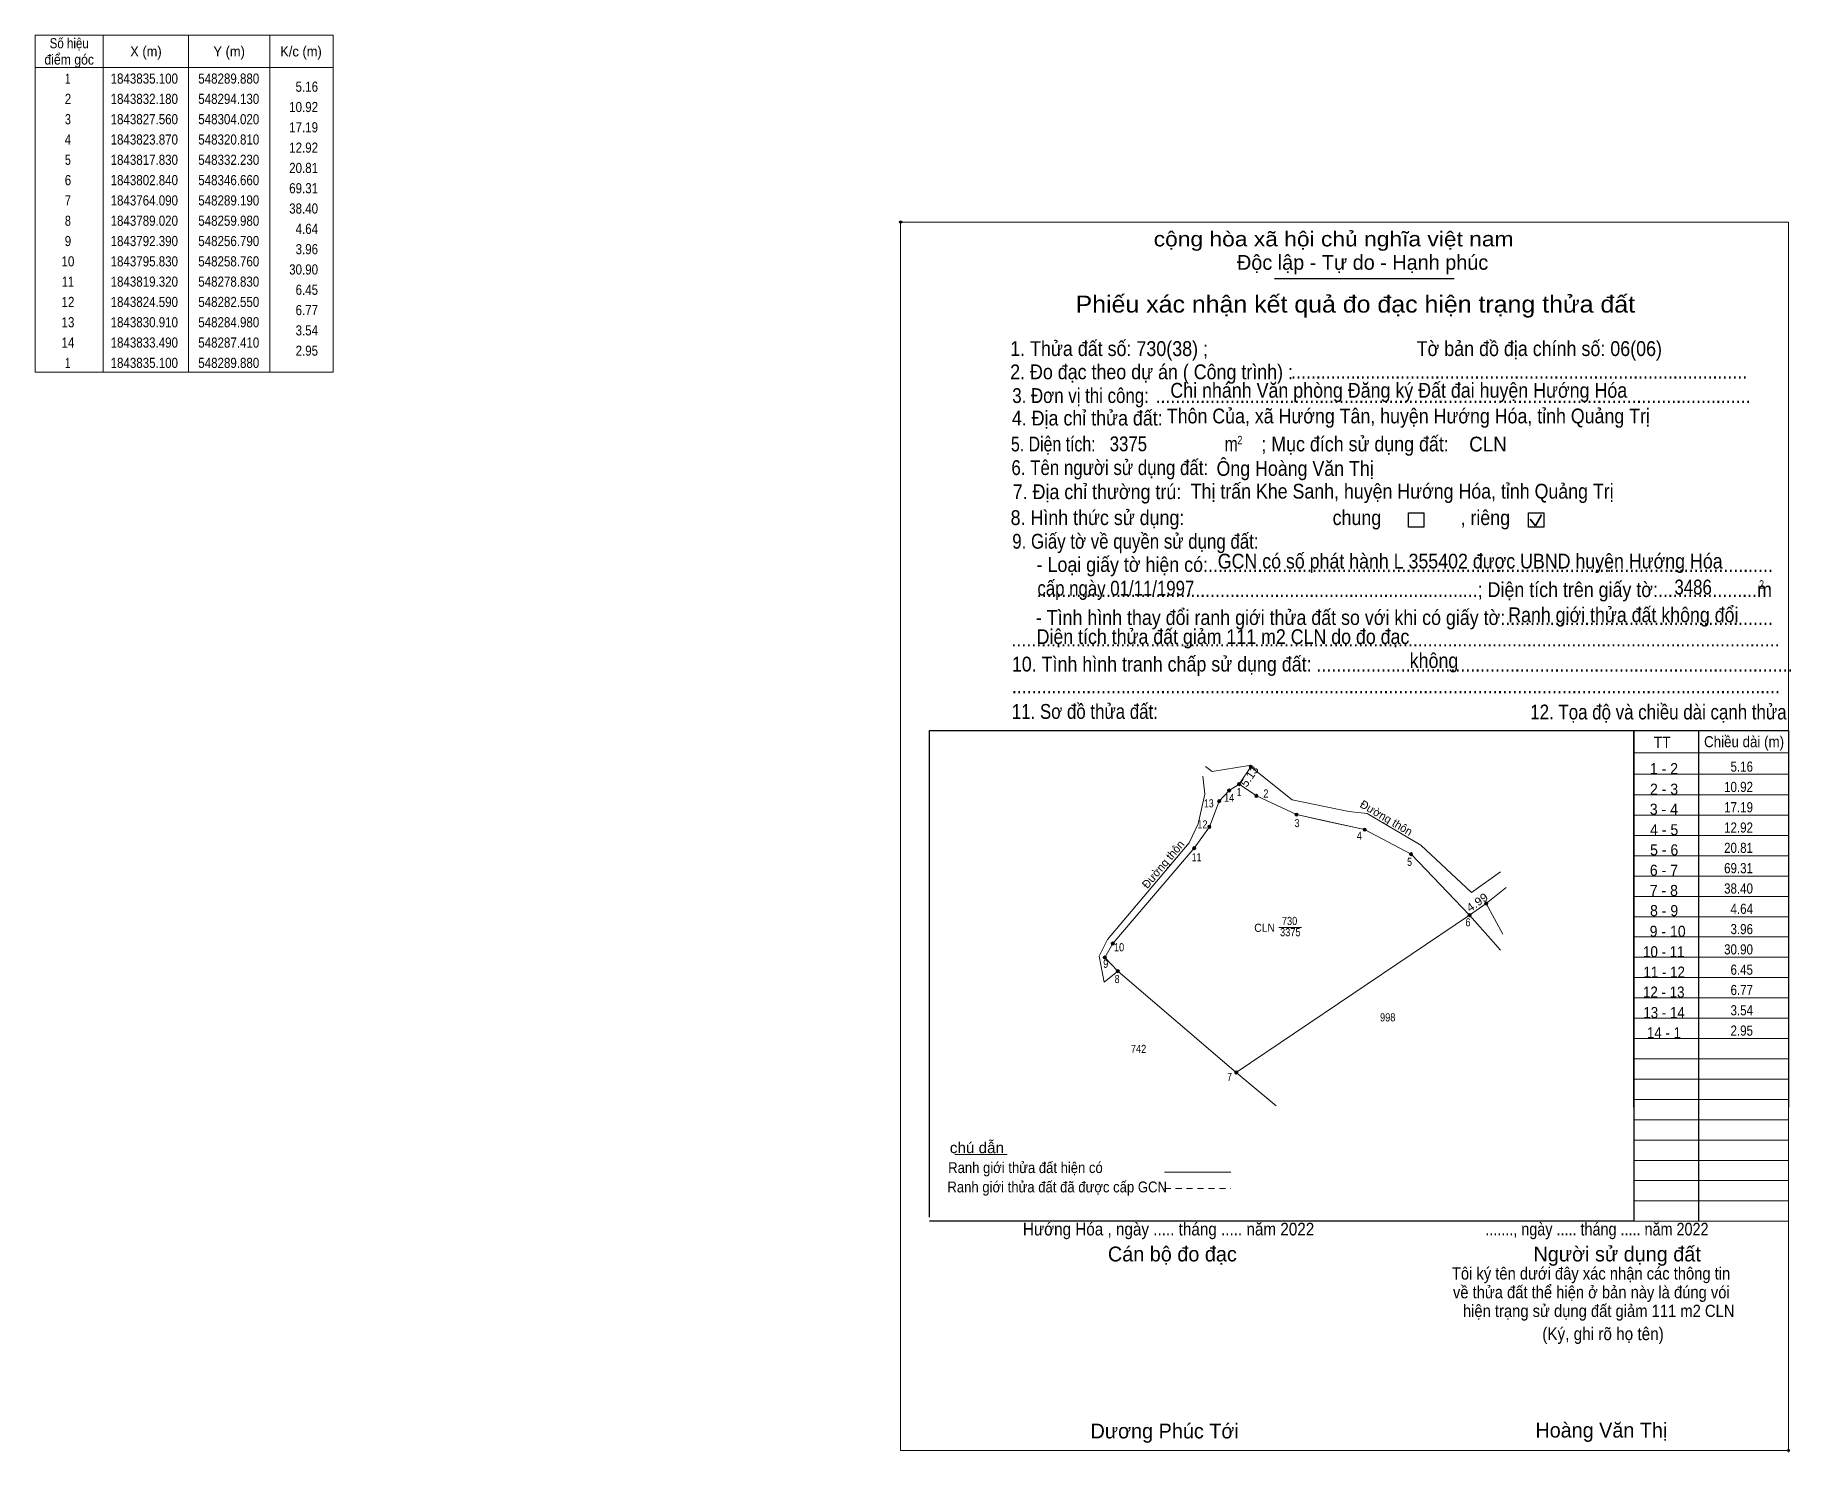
# Model space of a CAD drawing. Header units: metres. Extents: x 548002 to 549129, y 1843345 to 1844585.
# Drawn here: x 548001.6 to 548434.1, y 1844235.7 to 1844584.8 of the extents above; entities that cross this region are included whole.
import ezdxf
from ezdxf.enums import TextEntityAlignment as Align

# ---------------------------------------------------------------- set-up
doc = ezdxf.new("R2010")
doc.units = ezdxf.units.M
doc.header["$PDMODE"] = 32
doc.header["$PDSIZE"] = 0.5
doc.linetypes.add('SHORT_DASHED', pattern=[2.7, 1.5, -1.2])
for name, color, linetype, lineweight in [('1', 7, 'Continuous', 13), ('10', 7, 'Continuous', 13), ('17', 7, 'Continuous', 13), ('2', 7, 'Continuous', 25), ('23', 7, 'Continuous', 13), ('30', 7, 'Continuous', 13), ('36', 7, 'Continuous', 13), ('6', 7, 'Continuous', 13), ('63', 7, 'Continuous', 13)]:
    doc.layers.add(name, color=color, linetype=linetype, lineweight=lineweight)

msp = doc.modelspace()

# ---------------------------------------------------------------- texts
at = {"layer": '1'}
for s, width, p in [('730', 0.85, (548310.585, 1844365.7)), ('CLN', 0.95, (548304.425, 1844364.02)), ('3375', 0.85, (548310.76, 1844362.93)), ('998', 0.85, (548334.76, 1844341.96)), ('742', 0.85, (548273.38, 1844334.19))]:
    msp.add_text(s, height=2, dxfattribs=dict(at, width=width)).set_placement(p, align=Align.CENTER)
at = {"layer": '10'}
for s, height, width, p in [('1 - 2', 2.728, 0.95, (548402.815, 1844402.84)), ('2 - 3', 2.728, 0.95, (548402.835, 1844397.78)), ('3 - 4', 2.728, 0.95, (548402.79, 1844392.84)), ('4 - 5', 2.728, 0.95, (548402.865, 1844387.8)), ('5 - 6', 2.728, 0.95, (548402.865, 1844382.84)), ('6 - 7', 2.728, 0.95, (548402.805, 1844377.82)), ('7 - 8', 2.728, 0.95, (548402.78, 1844372.84)), ('8 - 9', 2.728, 0.95, (548402.845, 1844367.88)), ('9 - 10', 2.728, 0.95, (548403.725, 1844362.78)), ('10 - 11', 2.728, 0.9, (548402.77, 1844357.76)), ('11 - 12', 2.728, 0.9, (548402.86, 1844352.74)), ('12 - 13', 2.728, 0.9, (548402.76, 1844347.82)), ('13 - 14', 2.728, 0.9, (548402.835, 1844342.78)), ('14 - 1', 2.73, 0.9, (548402.805, 1844337.8))]:
    msp.add_text(s, height=height, dxfattribs=dict(at, width=width)).set_placement(p, align=Align.CENTER)
at = {"layer": '2'}
for s, height, width, p in [('cộng hòa xã hội chủ nghĩa việt nam', 3.651, 1.15, (548277.11, 1844532.8)), ('1. Thửa đất số: 730(38) ;                                          Tờ bản đồ địa chính số: 06(06)', 3.66, 0.9, (548241.75, 1844505.8)), ('2. Đo đạc theo dự án ( Công trình) : ', 3.653, 0.9, (548241.75, 1844500.08)), ('............................................................................................', 3.653, 0.9, (548310.95, 1844500.2)), ('3. Đơn vị thi công:', 3.653, 0.85, (548242.27, 1844494.24)), ('Chi nhánh Văn phòng Đăng ký Đất đai huyện Hướng Hóa', 3.65, 0.9, (548281.21, 1844495.54)), ('4. Địa chỉ thửa đất:', 3.653, 0.9, (548242.17, 1844488.7)), ('........................................................................................................................', 3.653, 0.9, (548277.57, 1844494.24)), ('Thôn Của, xã Hướng Tân, huyện Hướng Hóa, tỉnh Quảng Trị', 3.64, 0.9, (548280.35, 1844489.22)), ('5. Diện tích:', 3.653, 0.8, (548241.95, 1844482.32)), ('3375', 3.64, 0.85, (548266.27, 1844482.36)), ('m', 3.651, 0.8, (548294.59, 1844482.32)), ('2', 2.086, 0.8, (548297.71, 1844484.06)), ('; Mục đích sử dụng đất:', 3.651, 0.9, (548303.63, 1844482.32)), ('CLN', 3.64, 0.95, (548354.83, 1844482.3)), ('6. Tên người sử dụng đất:', 3.653, 0.85, (548242.07, 1844476.5)), ('Ông Hoàng Văn Thị', 3.64, 0.9, (548292.59, 1844476.3)), ('Thị trấn Khe Sanh, huyện Hướng Hóa, tỉnh Quảng Trị', 3.64, 0.9, (548286.23, 1844470.7)), ('7. Địa chỉ thường trú:', 3.653, 0.9, (548242.39, 1844470.56)), ('8. Hình thức sử dụng:', 3.653, 0.9, (548241.87, 1844464.18)), ('chung                , riêng', 3.651, 0.9, (548321.19, 1844464.18)), ('9. Giấy tờ về quyền sử dụng đất:', 3.653, 0.85, (548242.27, 1844458.36)), ('GCN có số phát hành L 355402 được UBND huyện Hướng Hóa ', 3.64, 0.9, (548292.89, 1844453.48)), ('     - Loại giấy tờ hiện có:..................................................................................................................', 3.651, 0.9, (548242.17, 1844452.64)), ('cấp ngày 01/11/1997', 3.64, 0.85, (548248.47, 1844446.82)), ('     .........................................................................................; Diện tích trên giấy tờ:....................m', 3.651, 0.9, (548242.17, 1844446.46)), ('3486', 3.64, 0.85, (548405.39, 1844447.1)), ('2', 2.086, 0.8, (548426.23, 1844448.52)), ('Ranh giới thửa đất không đổi', 3.64, 0.9, (548364.45, 1844440.26)), ('     - Tình hình thay đổi ranh giới thửa đất so với khi có giấy tờ:......................................................', 3.651, 0.9, (548241.97, 1844439.58)), ('Diện tích thửa đất giảm 111 m2 CLN do đo đạc', 3.64, 0.9, (548248.27, 1844434.88)), ('...........................................................................................................................................................', 3.651, 0.9, (548242.07, 1844434.28)), ('10. Tình hình tranh chấp sử dụng đất: ................................................................................................', 3.653, 0.9, (548242.17, 1844428.12)), ('không', 3.651, 0.9, (548340.17, 1844429)), ('...........................................................................................................................................................', 3.651, 0.9, (548242.17, 1844422.72)), ('11. Sơ đồ thửa đất:', 3.653, 0.85, (548242.17, 1844416.46)), ('12. Tọa độ và chiều dài cạnh thửa', 3.66, 0.85, (548369.87, 1844416.32)), ('Hướng Hóa , ngày ..... tháng ..... năm 2022', 3.12, 0.9, (548244.89, 1844289.26)), ('......., ngày ..... tháng ..... năm 2022', 3.12, 0.85, (548358.79, 1844289.26)), ('(Ký, ghi rõ họ tên)', 3.129, 0.9, (548372.83, 1844263.48))]:
    msp.add_text(s, height=height, dxfattribs=dict(at, width=width)).set_placement(p)
for s, height, p in [('Độc lập - Tự do - Hạnh phúc', 3.651, (548297.63, 1844527.04)), ('Cán bộ đo đạc', 3.651, (548265.83, 1844282.86)), ('Người sử dụng đất', 3.651, (548370.67, 1844282.86)), ('Dương Phúc Tới', 3.65, (548261.55, 1844239.28)), ('Hoàng Văn Thị', 3.64, (548371.15, 1844239.5))]:
    msp.add_text(s, height=height, dxfattribs=at).set_placement(p)
for s, height, width, p in [('Phiếu xác nhận kết quả đo đạc hiện trạng thửa đất', 4.171, 1.1, (548326.775, 1844516.5)), ('Tôi ký tên dưới đây xác nhận các thông tin', 3.016, 0.9, (548384.855, 1844278.4)), ('về thửa đất thể hiện ở bản này là đúng vói', 3.016, 0.9, (548384.92, 1844273.78)), ('hiện trạng sử dụng đất giảm 111 m2 CLN', 3.02, 0.9, (548386.73, 1844269.18))]:
    msp.add_text(s, height=height, dxfattribs=dict(at, width=width)).set_placement(p, align=Align.CENTER)
msp.add_text('.', height=1.043, dxfattribs=at).set_placement((548433.442, 1844235.72), align=Align.CENTER)
at = {"layer": '30'}
for s, height, width, p in [('TT', 2.72, 0.95, (548400.27, 1844409.32)), ('Chiều dài (m)', 2.728, 0.9, (548412.69, 1844409.48))]:
    msp.add_text(s, height=height, dxfattribs=dict(at, width=width)).set_placement(p)
at = {"layer": '6'}
for s, height, width, p in [('chú dẫn', 2.673, 1.05, (548226.89, 1844309.52)), ('Ranh giới thửa đất hiện có ', 2.673, 0.9, (548226.49, 1844304.62)), ('Ranh giới thửa đất đã được cấp GCN', 2.68, 0.9, (548226.29, 1844299.86))]:
    msp.add_text(s, height=height, dxfattribs=dict(at, width=width)).set_placement(p)
at = {"layer": '63'}
for s, width, p in [('Số hiệu', 0.85, (548009.96, 1844581.57)), ('điểm góc', 0.9, (548009.96, 1844577.57)), ('X (m)', 0.95, (548028.86, 1844579.57)), ('Y (m)', 0.95, (548049.355, 1844579.57)), ('K/c (m)', 0.95, (548067.06, 1844579.57)), (' 1', 0.75, (548009.255, 1844572.87)), ('1843835.100', 0.85, (548028.46, 1844572.87)), ('548289.880', 0.85, (548049.265, 1844572.87)), (' 2', 0.85, (548009.26, 1844567.87)), ('1843832.180', 0.85, (548028.46, 1844567.87)), ('548294.130', 0.85, (548049.265, 1844567.87)), (' 3', 0.8, (548009.26, 1844562.87)), ('1843827.560', 0.85, (548028.46, 1844562.87)), ('548304.020', 0.85, (548049.265, 1844562.87)), (' 4', 0.85, (548009.255, 1844557.87)), ('1843823.870', 0.85, (548028.46, 1844557.87)), ('548320.810', 0.85, (548049.265, 1844557.87)), (' 5', 0.8, (548009.26, 1844552.87)), ('1843817.830', 0.85, (548028.46, 1844552.87)), ('548332.230', 0.85, (548049.265, 1844552.87)), (' 6', 0.85, (548009.26, 1844547.87)), ('1843802.840', 0.85, (548028.46, 1844547.87)), ('548346.660', 0.85, (548049.265, 1844547.87)), (' 7', 0.8, (548009.26, 1844542.87)), ('1843764.090', 0.85, (548028.46, 1844542.87)), ('548289.190', 0.85, (548049.265, 1844542.87)), (' 8', 0.8, (548009.26, 1844537.87)), ('1843789.020', 0.85, (548028.46, 1844537.87)), ('548259.980', 0.85, (548049.265, 1844537.87)), (' 9', 0.85, (548009.255, 1844532.87)), ('1843792.390', 0.85, (548028.46, 1844532.87)), ('548256.790', 0.85, (548049.265, 1844532.87)), (' 10', 0.85, (548009.255, 1844527.87)), ('1843795.830', 0.85, (548028.46, 1844527.87)), ('548258.760', 0.85, (548049.265, 1844527.87)), (' 11', 0.8, (548009.255, 1844522.87)), ('1843819.320', 0.85, (548028.46, 1844522.87)), ('548278.830', 0.85, (548049.265, 1844522.87)), (' 12', 0.85, (548009.26, 1844517.87)), ('1843824.590', 0.85, (548028.46, 1844517.87)), ('548282.550', 0.85, (548049.265, 1844517.87)), (' 13', 0.85, (548009.26, 1844512.87)), ('1843830.910', 0.85, (548028.46, 1844512.87)), ('548284.980', 0.85, (548049.265, 1844512.87)), (' 14', 0.85, (548009.255, 1844507.87)), ('1843833.490', 0.85, (548028.46, 1844507.87)), ('548287.410', 0.85, (548049.265, 1844507.87)), (' 1', 0.75, (548009.255, 1844502.87)), ('1843835.100', 0.85, (548028.46, 1844502.87)), ('548289.880', 0.85, (548049.265, 1844502.87))]:
    msp.add_text(s, height=2.5, dxfattribs=dict(at, width=width)).set_placement(p, align=Align.CENTER)
for s, height, width, p in [('5.16', 2.5, 0.85, (548071.26, 1844570.87)), ('10.92', 2.5, 0.85, (548071.26, 1844565.87)), ('17.19', 2.5, 0.85, (548071.26, 1844560.87)), ('12.92', 2.5, 0.85, (548071.26, 1844555.87)), ('20.81', 2.5, 0.85, (548071.26, 1844550.87)), ('69.31', 2.5, 0.85, (548071.26, 1844545.87)), ('38.40', 2.5, 0.85, (548071.26, 1844540.87)), ('4.64', 2.5, 0.85, (548071.26, 1844535.87)), ('3.96', 2.5, 0.85, (548071.26, 1844530.87)), ('30.90', 2.5, 0.85, (548071.26, 1844525.87)), ('6.45', 2.5, 0.85, (548071.26, 1844520.87)), ('6.77', 2.5, 0.85, (548071.26, 1844515.87)), ('3.54', 2.5, 0.85, (548071.26, 1844510.87)), ('2.95', 2.5, 0.85, (548071.26, 1844505.87)), ('5.16', 2.5, 0.85, (548424.74, 1844403.45)), (' 14', 2, 0.85, (548296.97, 1844396.05)), (' 1', 2, 0.75, (548298.69, 1844397.44)), (' 2', 2, 0.85, (548305.38, 1844397.07)), ('10.92', 2.5, 0.85, (548424.74, 1844398.45)), (' 13', 2, 0.8, (548291.88, 1844394.66)), ('17.19', 2.5, 0.85, (548424.74, 1844393.45)), (' 12', 2, 0.85, (548290.37, 1844389.47)), (' 3', 2, 0.8, (548313.01, 1844389.81)), (' 4', 2, 0.85, (548328.42, 1844386.69)), ('12.92', 2.5, 0.85, (548424.74, 1844388.45)), ('20.81', 2.5, 0.85, (548424.74, 1844383.45)), (' 11', 2, 0.8, (548288.86, 1844381.38)), (' 5', 2, 0.8, (548340.74, 1844380.26)), ('69.31', 2.5, 0.85, (548424.74, 1844378.45)), ('38.40', 2.5, 0.85, (548424.74, 1844373.45)), ('4.64', 2.5, 0.85, (548424.74, 1844368.45)), (' 6', 2, 0.85, (548355.17, 1844365.36)), ('3.96', 2.5, 0.85, (548424.74, 1844363.45)), (' 10', 2, 0.85, (548269.84, 1844359.23)), ('30.90', 2.5, 0.85, (548424.74, 1844358.45)), (' 9', 2, 0.85, (548265.93, 1844355.16)), ('6.45', 2.5, 0.85, (548424.74, 1844353.45)), (' 8', 2, 0.8, (548268.7, 1844351.4)), ('6.77', 2.5, 0.85, (548424.74, 1844348.45)), ('3.54', 2.5, 0.85, (548424.74, 1844343.45)), ('2.95', 2.5, 0.85, (548424.74, 1844338.45)), (' 7', 2, 0.8, (548296.39, 1844327.28))]:
    msp.add_text(s, height=height, dxfattribs=dict(at, width=width)).set_placement(p, align=Align.RIGHT)
for s, rotation, width, p in [('5.13', 55.474, 1.05, (548301.553, 1844401.733)), ('4.99', 35.124, 1.1, (548357.355, 1844370.462))]:
    msp.add_text(s, height=2, rotation=rotation, dxfattribs=dict(at, width=width)).set_placement(p, align=Align.CENTER)
for rotation, p in [(329.599, (548333.914, 1844391.219)), (49.759, (548280.196, 1844380.004))]:
    msp.add_text('Đường thôn', height=2, rotation=rotation, dxfattribs=at).set_placement(p, align=Align.CENTER)

# ---------------------------------------------------------------- hatches: boundary and pattern name
at = {"layer": '63'}
for points in [[(548301.46, 1844404.64, 1), (548300.66, 1844404.64, 1)], [(548296.08, 1844398.8, 1), (548295.28, 1844398.8, 1)], [(548298.55, 1844400.41, 1), (548297.75, 1844400.41, 1)], [(548298.55, 1844400.41, 1), (548297.75, 1844400.41, 1)], [(548302.8, 1844397.49, 1), (548302, 1844397.49, 1)], [(548293.65, 1844396.22, 1), (548292.85, 1844396.22, 1)], [(548312.69, 1844392.87, 1), (548311.89, 1844392.87, 1)], [(548291.22, 1844389.9, 1), (548290.42, 1844389.9, 1)], [(548329.48, 1844389.18, 1), (548328.68, 1844389.18, 1)], [(548287.5, 1844384.63, 1), (548286.7, 1844384.63, 1)], [(548340.9, 1844383.14, 1), (548340.1, 1844383.14, 1)], [(548359.41, 1844371.02, 1), (548358.61, 1844371.02, 1)], [(548355.33, 1844368.15, 1), (548354.53, 1844368.15, 1)], [(548265.46, 1844357.7, 1), (548264.66, 1844357.7, 1)], [(548267.43, 1844361.14, 1), (548266.63, 1844361.14, 1)], [(548268.65, 1844354.33, 1), (548267.85, 1844354.33, 1)], [(548297.86, 1844329.4, 1), (548297.06, 1844329.4, 1)]]:
    msp.add_hatch(color=256, dxfattribs=at).paths.add_polyline_path(points)

# ---------------------------------------------------------------- linework, layer by layer
at = {"layer": '1'}
msp.add_lwpolyline([(548298.15, 1844400.41), (548302.4, 1844397.49), (548312.29, 1844392.87), (548329.08, 1844389.18), (548340.5, 1844383.14), (548354.93, 1844368.15), (548297.46, 1844329.4), (548268.25, 1844354.33), (548265.06, 1844357.7), (548267.03, 1844361.14), (548287.1, 1844384.63), (548290.82, 1844389.9), (548293.25, 1844396.22), (548295.68, 1844398.8)], close=True, dxfattribs=at)
at = {"layer": '17'}
msp.add_line((548228.09, 1844309.16), (548240.99, 1844309.16), dxfattribs=at)
at = {"layer": '2'}
for p, q in [((548306.89, 1844524.93), (548351.12, 1844524.93)), ((548221.89, 1844413.59), (548395.39, 1844413.59)), ((548221.89, 1844293.74), (548221.89, 1844413.59)), ((548395.39, 1844413.59), (548395.39, 1844292.75)), ((548395.39, 1844292.75), (548221.89, 1844292.75))]:
    msp.add_line(p, q, dxfattribs=at)
at = {"layer": '2', "lineweight": 35}
for p, q in [((548371.14, 1844464.02), (548372.65, 1844466.74)), ((548369.89, 1844465.64), (548371.14, 1844464.02))]:
    msp.add_line(p, q, dxfattribs=at)
at = {"layer": '2', "lineweight": 13}
msp.add_lwpolyline([(548214.77, 1844538.8), (548433.48, 1844538.8), (548433.48, 1844236.29), (548214.77, 1844236.29)], close=True, dxfattribs=at)
at = {"layer": '2'}
for points in [[(548339.91, 1844467.2), (548343.67, 1844467.2), (548343.67, 1844463.7), (548339.91, 1844463.7)], [(548369.46, 1844467.2), (548373.22, 1844467.2), (548373.22, 1844463.7), (548369.46, 1844463.7)]]:
    msp.add_lwpolyline(points, close=True, dxfattribs=at)
for p in [(548214.77, 1844538.8), (548433.48, 1844236.29)]:
    msp.add_point(p, dxfattribs=at)
at = {"layer": '23'}
msp.add_line((548264.92, 1844351.6), (548268.25, 1844354.33), dxfattribs=at)
for points in [[(548289.19, 1844402.38), (548289.73, 1844397.89), (548288.08, 1844390.61), (548285.84, 1844385.9), (548265.69, 1844362.09), (548263.67, 1844358.02), (548264.92, 1844351.6)], [(548300.61, 1844405), (548311.23, 1844396.54), (548325.22, 1844393.64)], [(548268.25, 1844354.33), (548265.06, 1844357.7), (548267.03, 1844361.14), (548287.1, 1844384.63), (548290.82, 1844389.9), (548293.25, 1844396.22), (548295.68, 1844398.8), (548298.15, 1844400.41), (548302.4, 1844397.49), (548312.29, 1844392.87), (548319.5, 1844391.25), (548329.08, 1844389.18), (548340.5, 1844383.14), (548354.93, 1844368.15), (548360.73, 1844361.52), (548362.53, 1844359.49)], [(548325.22, 1844393.64), (548329.66, 1844393.14), (548342.92, 1844385.36), (548355.37, 1844373.74), (548362.52, 1844378.76)], [(548363.08, 1844363.46), (548359.01, 1844371.02), (548363.96, 1844374.93)]]:
    msp.add_lwpolyline(points, dxfattribs=at)
at = {"layer": '30', "lineweight": 25}
for p, q in [((548395.39, 1844320.84), (548395.39, 1844413.59)), ((548411.3, 1844413.59), (548411.3, 1844292.75))]:
    msp.add_line(p, q, dxfattribs=at)
at = {"layer": '30'}
for p, q in [((548395.39, 1844408.13), (548433.48, 1844408.13)), ((548395.39, 1844402.83), (548433.48, 1844402.83)), ((548395.29, 1844397.73), (548433.38, 1844397.73)), ((548395.39, 1844392.77), (548433.48, 1844392.77)), ((548395.39, 1844387.75), (548433.48, 1844387.75)), ((548395.39, 1844382.75), (548433.48, 1844382.75)), ((548395.39, 1844377.75), (548433.48, 1844377.75)), ((548395.39, 1844372.75), (548433.48, 1844372.75)), ((548395.39, 1844367.75), (548433.48, 1844367.75)), ((548395.39, 1844362.75), (548433.48, 1844362.75)), ((548395.39, 1844357.75), (548433.48, 1844357.75)), ((548395.39, 1844352.75), (548433.48, 1844352.75)), ((548395.39, 1844347.75), (548433.48, 1844347.75)), ((548395.39, 1844342.75), (548433.48, 1844342.75)), ((548395.39, 1844337.75), (548433.48, 1844337.75)), ((548395.39, 1844332.75), (548433.48, 1844332.75)), ((548395.39, 1844327.75), (548433.48, 1844327.75)), ((548395.39, 1844322.75), (548433.48, 1844322.75)), ((548395.39, 1844317.75), (548433.48, 1844317.75)), ((548395.39, 1844312.75), (548433.48, 1844312.75)), ((548395.39, 1844312.73), (548433.48, 1844312.73)), ((548395.39, 1844307.75), (548433.48, 1844307.75)), ((548395.39, 1844302.75), (548433.48, 1844302.75)), ((548395.39, 1844297.75), (548433.48, 1844297.75)), ((548395.39, 1844292.75), (548433.48, 1844292.75))]:
    msp.add_line(p, q, dxfattribs=at)
at = {"layer": '30', "lineweight": 25}
msp.add_lwpolyline([(548395.39, 1844413.59), (548433.48, 1844413.59), (548433.48, 1844320.84)], dxfattribs=at)
at = {"layer": '36'}
for p, q in [((548291.54, 1844403.5), (548289.86, 1844404.7)), ((548300.61, 1844405), (548291.54, 1844403.5)), ((548297.46, 1844329.4), (548268.25, 1844354.33)), ((548307.24, 1844321.16), (548297.46, 1844329.4))]:
    msp.add_line(p, q, dxfattribs=at)
at = {"layer": '6'}
msp.add_line((548279.81, 1844304.8), (548296.09, 1844304.8), dxfattribs=at)
at = {"layer": '6', "linetype": 'SHORT_DASHED'}
msp.add_line((548279.81, 1844300.82), (548296.09, 1844300.82), dxfattribs=at)
at = {"layer": '63'}
for p, q in [((548018.36, 1844584.82), (548018.36, 1844501.82)), ((548039.36, 1844584.82), (548039.36, 1844501.82)), ((548059.36, 1844584.82), (548059.36, 1844501.82)), ((548001.56, 1844576.82), (548074.96, 1844576.82)), ((548301.06, 1844404.64), (548298.15, 1844400.41)), ((548354.93, 1844368.15), (548359.01, 1844371.02)), ((548354.93, 1844368.15), (548297.46, 1844329.4)), ((548307.95, 1844365.12), (548313.48, 1844365.12))]:
    msp.add_line(p, q, dxfattribs=at)
msp.add_lwpolyline([(548001.56, 1844584.82), (548074.96, 1844584.82), (548074.96, 1844501.82), (548001.56, 1844501.82)], close=True, dxfattribs=at)
for centre in [(548301.06, 1844404.64), (548295.68, 1844398.8), (548298.15, 1844400.41), (548298.15, 1844400.41), (548302.4, 1844397.49), (548293.25, 1844396.22), (548312.29, 1844392.87), (548290.82, 1844389.9), (548329.08, 1844389.18), (548287.1, 1844384.63), (548340.5, 1844383.14), (548359.01, 1844371.02), (548354.93, 1844368.15), (548265.06, 1844357.7), (548267.03, 1844361.14), (548268.25, 1844354.33), (548297.46, 1844329.4)]:
    msp.add_circle(centre, 0.4, dxfattribs=at)

msp.set_redraw_order([(e.dxf.handle, doc.entitydb.next_handle()) for e in msp.query("TEXT MTEXT ATTDEF DIMENSION ARC_DIMENSION")])  # texts and dimensions are drawn at this point

doc.saveas('drawing.dxf')
